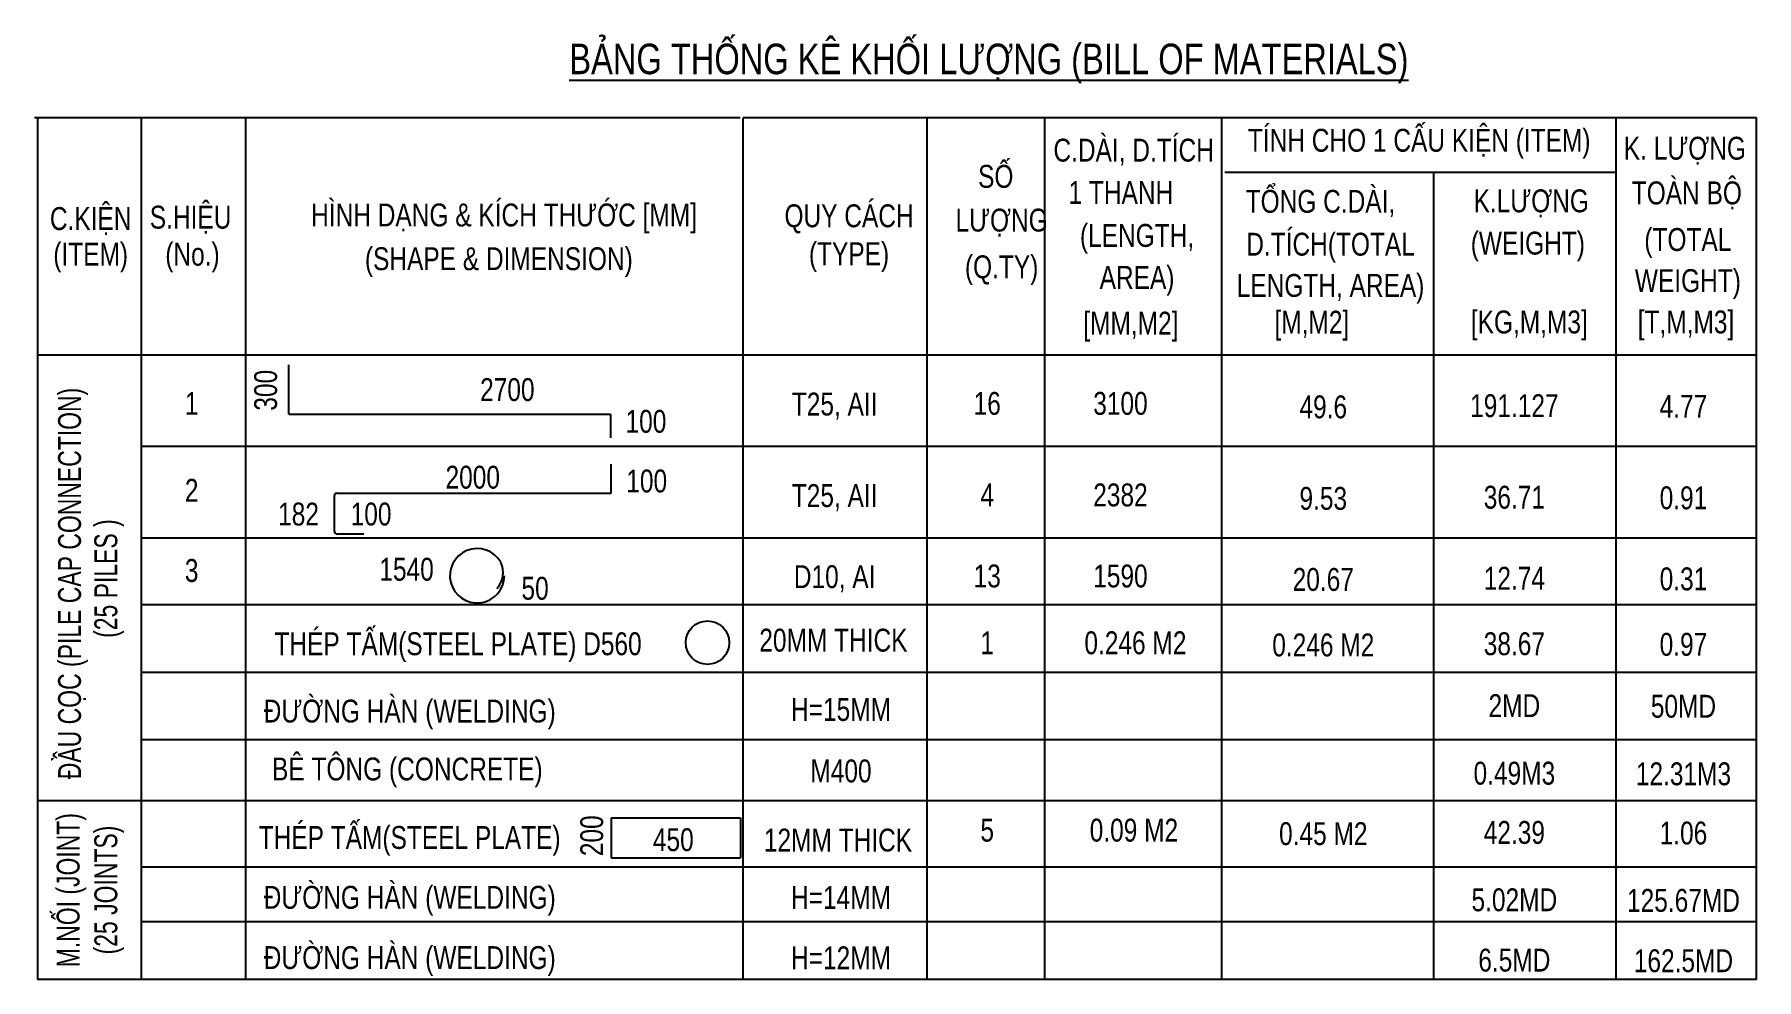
# Model space of a CAD drawing. Header units: millimetres. Extents: x -73021 to 3450336, y 75330 to 1037285.
# Drawn here: x 11627 to 12756, y 103991 to 104611 of the extents above; entities that cross this region are included whole.
import ezdxf
from ezdxf.enums import TextEntityAlignment as Align

# ---------------------------------------------------------------- set-up
doc = ezdxf.new("R2010")
doc.units = ezdxf.units.MM
for name, color, linetype in [('BAO', 7, 'Continuous'), ('Big_Text_Note', 3, 'Continuous'), ('DIM', 4, 'Continuous'), ('TEXT', 3, 'Continuous')]:
    doc.layers.add(name, color=color, linetype=linetype)
doc.styles.add('Romans', font='vn_vni.shx', dxfattribs={"width": 0.8})
doc.styles.add('VN', font='vn_vni.shx', dxfattribs={"width": 0.8})

msp = doc.modelspace()

# ---------------------------------------------------------------- texts
at = {"layer": 'Big_Text_Note', "color": 6, "style": 'VN', "width": 0.8}
msp.add_text('%%UBAÛNG THOÁNG KEÂ KHOÁI LÖÔÏNG (BILL OF MATERIALS)', height=20, dxfattribs=at).set_placement((12253.08, 104584.96), align=Align.CENTER)
for s, p in [('TÍNH CHO 1 CAÁU KIEÄN (ITEM)', (12535.22, 104541.63)), ('C.DAØI, D.TÍCH ', (12350.23, 104535.72)), ('K. LÖÔÏNG', (12709.42, 104534.86)), ('SOÁ', (12257.58, 104520.13)), ('1 THANH', (12339.6, 104507.44)), ('TOÅNG C.DAØI,', (12470.48, 104502.47)), ('TOAØN BOÄ', (12710.71, 104507.53)), ('S.HIEÄU', (11729.66, 104491.58)), ('HÌNH DAÏNG & KÍCH THÖÔÙC [MM]', (11935.2, 104492.36)), ('QUY CAÙCH', (12161.4, 104492.02)), (' K.LÖÔÏNG', (12606.46, 104500.37)), ('C.KIEÄN', (11664.15, 104490.67)), (' LÖÔÏNG', (12259.2, 104487.75)), ('(LENGTH,', (12350.23, 104477.39)), ('D.TÍCH(TOTAL', (12477.1, 104473.2)), ('(WEIGHT)', (12606.46, 104472.35)), ('(TOTAL', (12711.39, 104474.7)), ('(ITEM)', (11664.15, 104465.12)), ('(No.)', (11730.9, 104465.12)), ('(SHAPE & DIMENSION)', (11931.78, 104462.12)), ('(TYPE)', (12161.4, 104465.39)), ('(Q.TY)', (12261.44, 104456.81)), ('AREA)', (12350.23, 104449.86)), ('WEIGHT)', (12711.39, 104447.76)), ('LENGTH, AREA)', (12477.1, 104444.63)), ('[MM,M2]', (12346.19, 104419.86)), ('[M,M2]', (12464.84, 104420.5)), ('[KG,M,M3]', (12607.43, 104420.64)), ('[T,M,M3]', (12710.17, 104420.65))]:
    msp.add_text(s, height=15, dxfattribs=at).set_placement(p, align=Align.MIDDLE)
at = {"layer": 'Big_Text_Note', "color": 6, "style": 'VN', "width": 0.75}
for s, p in [('ÑAÀU COÏC (PILE CAP CONNECTION)', (11650.27, 104251.08)), ('(25 PILES )', (11675.94, 104254.29)), ('M.NOÁI (JOINT) ', (11649.34, 104052.13)), ('(25 JOINTS)', (11675.94, 104050.11))]:
    msp.add_text(s, height=15, rotation=90, dxfattribs=at).set_placement(p, align=Align.MIDDLE)
at = {"layer": 'DIM', "style": 'Romans', "width": 0.8}
for s, p in [('300', (11786.35, 104377.74)), ('200', (12000.17, 104085.7))]:
    msp.add_text(s, height=15, rotation=90, dxfattribs=at).set_placement(p, align=Align.CENTER)
at = {"layer": 'DIM', "width": 0.8}
for s, style, p in [('2700', 'Romans', (11937.34, 104370.68)), ('1', 'Romans', (11730.36, 104361.64)), ('T25, AII', 'Romans', (12151.95, 104361.2)), ('16', 'Romans', (12251.99, 104361.64)), ('3100', 'Romans', (12339.35, 104361.64)), ('49.6', 'Romans', (12472.34, 104359.36)), ('191.127', 'Romans', (12597.62, 104360.14)), ('4.77', 'Romans', (12708.5, 104359.74)), ('100', 'Romans', (12028.24, 104349.87)), ('2000', 'Romans', (11914.67, 104313.25)), ('100', 'Romans', (12028.73, 104310.76)), ('2', 'Romans', (11730.36, 104304.63)), ('T25, AII', 'Romans', (12151.95, 104301.2)), ('4', 'Romans', (12251.99, 104301.64)), ('2382', 'Romans', (12339.35, 104301.64)), ('9.53', 'Romans', (12472.34, 104299.36)), ('36.71', 'Romans', (12597.62, 104300.14)), ('0.91', 'Romans', (12708.5, 104299.74)), ('182', 'Romans', (11800.43, 104289.1)), ('100', 'Romans', (11848, 104289.1)), ('3', 'Romans', (11730.36, 104252.1)), ('1540', 'Romans', (11871.27, 104252.91)), ('50', 'Romans', (11955.54, 104240.44)), ('D10, AI', 'Romans', (12151.95, 104248.07)), ('13', 'Romans', (12251.99, 104248.5)), ('1590', 'Romans', (12339.35, 104248.5)), ('20.67', 'Romans', (12472.34, 104246.22)), ('12.74', 'Romans', (12597.62, 104247)), ('0.31', 'Romans', (12708.5, 104246.6)), ('THEÙP TAÁM(STEEL PLATE) D560', 'VN', (11905.05, 104204.06)), ('1', 'Romans', (12251.99, 104204.69)), ('0.246 M2', 'Romans', (12349.15, 104204.69)), ('0.246 M2', 'Romans', (12472.34, 104203.3)), ('38.67', 'Romans', (12597.62, 104204.08)), ('0.97', 'Romans', (12708.5, 104203.68)), ('H=15MM', 'Romans', (12156.12, 104160.99)), ('2MD', 'Romans', (12597.62, 104163.5)), ('50MD', 'Romans', (12708.5, 104163.1)), ('M400', 'Romans', (12156.12, 104120.71)), ('0.49M3', 'Romans', (12597.62, 104119.22)), ('12.31M3', 'Romans', (12708.5, 104118.82)), ('THEÙP TAÁM(STEEL PLATE)', 'VN', (11873.28, 104077.07)), ('5', 'Romans', (12251.99, 104081.88)), ('0.09 M2', 'Romans', (12348.18, 104081.88)), ('450', 'Romans', (12046.17, 104075.62)), ('0.45 M2', 'Romans', (12472.34, 104079.6)), ('42.39', 'Romans', (12597.62, 104080.38)), ('1.06', 'Romans', (12708.5, 104079.98)), ('H=14MM', 'Romans', (12156.12, 104037.72)), ('5.02MD', 'Romans', (12597.62, 104036.22)), ('125.67MD', 'Romans', (12708.5, 104035.82)), ('H=12MM', 'Romans', (12156.12, 103998.17)), ('6.5MD', 'Romans', (12597.62, 103996.67)), ('162.5MD', 'Romans', (12708.5, 103996.27))]:
    msp.add_text(s, height=15, dxfattribs=dict(at, style=style)).set_placement(p, align=Align.CENTER)
at = {"layer": 'TEXT', "color": 4, "style": 'VN', "width": 0.8}
for s, p in [('20MM THICK', (12151.14, 104206.43)), ('12MM THICK', (12154.14, 104075.37))]:
    msp.add_text(s, height=15, dxfattribs=at).set_placement(p, align=Align.CENTER)
for s, p in [('ÑÖÔØNG HAØN (WELDING)', (11873.33, 104167.14)), ('BEÂ TOÂNG (CONCRETE)', (11871.78, 104129.25)), ('ÑÖÔØNG HAØN (WELDING)', (11873.33, 104045.03)), ('ÑÖÔØNG HAØN (WELDING)', (11873.33, 104005.52))]:
    msp.add_text(s, height=15, dxfattribs=at).set_placement(p, align=Align.MIDDLE)

# ---------------------------------------------------------------- blocks, each defined once
blk = doc.blocks.new('A$C54BB055A')
at = {"layer": 'DIM', "color": 6}
for centre, radius, start, end in [((4, 4), 4.01, 29.4339, 359.4339), ((4.27, 4.47), 3.55, 318.2764, 24.9646)]:
    blk.add_arc(centre, radius, start, end, dxfattribs=at)

# ---------------------------------------------------------------- linework, layer by layer
at = {"layer": 'BAO', "color": 4}
for p, q in [((12089.99, 104556.32), (11627.28, 104556.32)), ((11629.24, 104556.32), (11629.24, 103991.43)), ((11697.24, 104556.32), (11697.24, 103991.43)), ((11765.74, 104556.32), (11765.74, 103991.43)), ((12091.95, 103991.43), (12091.95, 104556.32)), ((12091.95, 103991.43), (12091.95, 104556.32)), ((12287.79, 104556.32), (12091.95, 104556.32)), ((12212.72, 104340.79), (12212.72, 104556.32)), ((12756.42, 104556.24), (12287.79, 104556.32)), ((12289.75, 103991.43), (12289.75, 104556.32)), ((12289.75, 103991.43), (12289.75, 104556.32)), ((12405.81, 104340.79), (12405.81, 104556.32)), ((12664.31, 104340.79), (12664.31, 104556.32)), ((12756.42, 104340.79), (12756.42, 104556.24)), ((12407.77, 104520.67), (12664.31, 104520.67)), ((12544.79, 103991.43), (12544.79, 104520.67)), ((12212.72, 104280.79), (12212.72, 104437.22)), ((12405.81, 104280.79), (12405.81, 104437.22)), ((12664.31, 104280.79), (12664.31, 104437.22)), ((12756.42, 104280.79), (12756.42, 104437.22)), ((12091.95, 104400.79), (11629.24, 104400.79)), ((12289.75, 104400.79), (12091.95, 104400.79)), ((12756.42, 104400.79), (12289.75, 104400.79)), ((11765.74, 104340.79), (11697.24, 104340.79)), ((11765.74, 104340.79), (11722.54, 104340.79)), ((12091.95, 104340.79), (11765.74, 104340.79)), ((12091.95, 104340.79), (11808.93, 104340.79)), ((12289.75, 104340.79), (12091.95, 104340.79)), ((12289.75, 104340.79), (12128.7, 104340.79)), ((12756.42, 104340.79), (12289.75, 104340.79)), ((12756.42, 104340.79), (12289.75, 104340.79)), ((11765.74, 104280.79), (11697.24, 104280.79)), ((11765.74, 104280.79), (11697.24, 104280.79)), ((11765.74, 104280.79), (11697.24, 104280.79)), ((12091.95, 104280.79), (11765.74, 104280.79)), ((12091.95, 104280.79), (11808.93, 104280.79)), ((12091.95, 104280.79), (11808.93, 104280.79)), ((12289.75, 104280.79), (12091.95, 104280.79)), ((12289.75, 104280.79), (12128.7, 104280.79)), ((12289.75, 104280.79), (12128.7, 104280.79)), ((12212.72, 104148.49), (12212.72, 104280.79)), ((12756.42, 104280.79), (12289.75, 104280.79)), ((12756.42, 104280.79), (12289.75, 104280.79)), ((12756.42, 104280.79), (12289.75, 104280.79)), ((12405.81, 103991.43), (12405.81, 104280.79)), ((12664.31, 103991.43), (12664.31, 104280.79)), ((12756.42, 103991.43), (12756.42, 104280.79)), ((11765.74, 104237.11), (11697.24, 104237.11)), ((12091.95, 104237.11), (11765.74, 104237.11)), ((12289.75, 104237.11), (12091.95, 104237.11)), ((12756.42, 104237.11), (12289.75, 104237.11)), ((11765.74, 104192.8), (11697.24, 104192.8)), ((12091.95, 104192.8), (11765.74, 104192.8)), ((12289.75, 104192.8), (12091.95, 104192.8)), ((12756.42, 104192.8), (12289.75, 104192.8)), ((11765.74, 104148.49), (11697.24, 104148.49)), ((12091.95, 104148.49), (11765.74, 104148.49)), ((12289.75, 104148.49), (12091.95, 104148.49)), ((12212.72, 103991.43), (12212.72, 104148.49)), ((12756.42, 104148.49), (12289.75, 104148.49)), ((11765.49, 104108.66), (11628.99, 104108.66)), ((12091.95, 104108.66), (11697.24, 104108.66)), ((12091.7, 104108.66), (11765.49, 104108.66)), ((12289.5, 104108.66), (12091.95, 104108.66)), ((12289.75, 104108.66), (12128.7, 104108.66)), ((12756.18, 104108.66), (12289.5, 104108.66)), ((12756.42, 104108.66), (12289.75, 104108.66)), ((11765.74, 104065.06), (11697.24, 104065.06)), ((12091.95, 104065.06), (11765.74, 104065.06)), ((12289.75, 104065.06), (12091.95, 104065.06)), ((12756.42, 104065.06), (12289.75, 104065.06)), ((11765.74, 104029.25), (11697.24, 104029.25)), ((12091.95, 104029.25), (11765.74, 104029.25)), ((12289.75, 104029.25), (12091.95, 104029.25)), ((12756.42, 104029.25), (12289.75, 104029.25)), ((12091.95, 103991.43), (11629.24, 103991.43)), ((12289.75, 103991.43), (12091.95, 103991.43)), ((12756.42, 103991.43), (12289.75, 103991.43))]:
    msp.add_line(p, q, dxfattribs=at)
at = {"layer": 'DIM', "color": 6}
for p, q in [((11793.98, 104362.13), (11793.98, 104394.33)), ((11793.98, 104362.13), (12004.96, 104362.13)), ((12004.96, 104362.13), (12004.96, 104346.48)), ((12005.34, 104310.3), (12005.34, 104329.4)), ((11825.37, 104310.3), (12005.34, 104310.3)), ((11823.93, 104285.46), (11823.93, 104308.86)), ((11843.3, 104283.4), (11826, 104283.4)), ((12005.43, 104097.37), (12005.43, 104071.21)), ((12005.43, 104097.37), (12090.29, 104097.37)), ((12090.29, 104097.37), (12090.29, 104071.21)), ((12005.43, 104071.21), (12090.29, 104071.21))]:
    msp.add_line(p, q, dxfattribs=at)
msp.add_circle((12068.57, 104212.28), 14.26, dxfattribs=at)
for centre, radius, start, end in [((11825.37, 104308.86), 1.44, 90, 180), ((11825.37, 104308.86), 1.44, 90, 180), ((11826, 104285.46), 2.06, 180, 270)]:
    msp.add_arc(centre, radius, start, end, dxfattribs=at)

# ---------------------------------------------------------------- block references
at = {"layer": 'BAO', "xscale": 4.451106481952592, "yscale": 4.451106481777969, "zscale": 4.451106481777969}
msp.add_blockref('A$C54BB055A', (11899.73, 104238.37), dxfattribs=at)

msp.set_redraw_order([(e.dxf.handle, doc.entitydb.next_handle()) for e in msp.query("TEXT MTEXT ATTDEF DIMENSION ARC_DIMENSION")])  # texts and dimensions are drawn at this point

doc.saveas('drawing.dxf')
